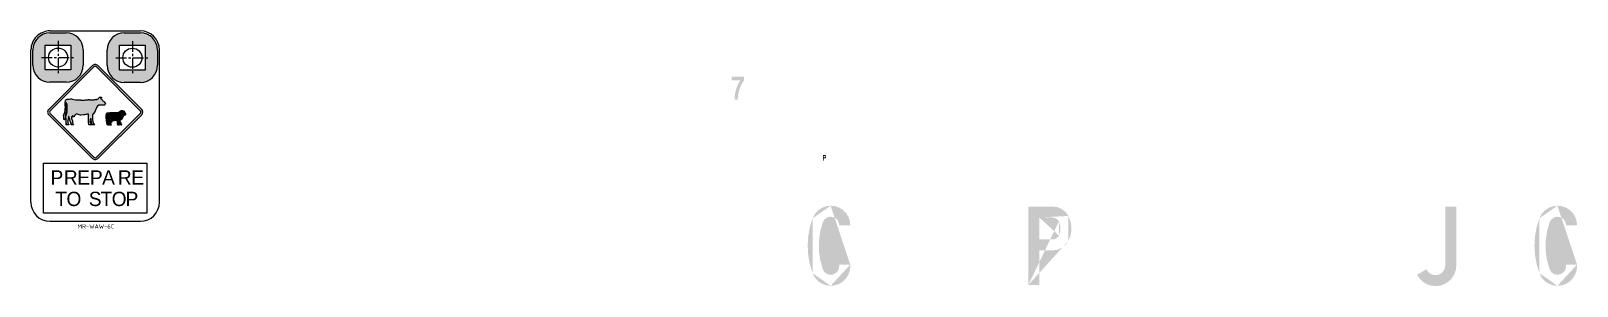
# Model space of a CAD drawing. Extents: x -332 to 1025, y -1312 to 258.
# Drawn here: x -332 to 750, y 79 to 258 of the extents above.
import ezdxf

# ---------------------------------------------------------------- set-up
doc = ezdxf.new("R2010")
doc.units = 0
doc.header["$LTSCALE"] = 6
doc.header["$MEASUREMENT"] = 0
doc.linetypes.add('CENTER', pattern=[2, 1.25, -0.25, 0.25, -0.25])
doc.linetypes.add('CENTERX2', pattern=[101.60000000000001, 63.5, -12.7, 12.7, -12.7])
for name, color, linetype in [('CENT25', 1, 'CENTER'), ('GREEN', 84, 'CONTINUOUS'), ('L25', 1, 'CONTINUOUS'), ('L35', 3, 'CONTINUOUS'), ('T25', 1, 'CONTINUOUS'), ('TBLK25', 1, 'CONTINUOUS')]:
    doc.layers.add(name, color=color, linetype=linetype)
doc.styles.add('DSERIES', font='Dseries')
doc.styles.add('ISO', font='iso')

msp = doc.modelspace()

# ---------------------------------------------------------------- texts
at = {"layer": 'L35', "style": 'DSERIES'}
for s, p in [('P', (-318.3660551042279, 150.0464907506638)), ('R', (-309.0027028315006, 150.0464907506638)), ('E', (-299.6393505587734, 150.0464907506638)), ('P', (-290.7694641951371, 150.0464907506638)), ('A', (-282.2051176042279, 150.0464907506638)), ('R', (-271.1950323769553, 150.0464907506638)), ('E', (-261.831680104228, 150.0464907506638)), ('T', (-314.9787681724098, 135.0464907506638)), ('O', (-307.1742227178643, 135.0464907506638)), ('S', (-291.5566090815007, 135.0464907506638)), ('T', (-283.3118647633188, 135.0464907506638)), ('O', (-275.5073193087734, 135.0464907506638)), ('P', (-265.8439670360461, 135.0464907506638))]:
    msp.add_text(s, height=9.999999999999995, dxfattribs=at).set_placement(p)
at = {"layer": 'T25', "color": 3, "style": 'ISO'}
msp.add_text('MR-WAW-6C', height=3, dxfattribs=at).set_placement((-299.5483319981479, 119.2599615072487))

# ---------------------------------------------------------------- hatches: boundary and pattern name
at = {"layer": 'GREEN'}
h = msp.add_hatch(color=256, dxfattribs=at)
h.paths.add_polyline_path([(241.503885531301, 92.94652886552575), (241.4781098236443, 92.94652886552575)], flags=16)
edge = h.paths.add_edge_path()
edge.add_line((233.796948941962, 94.05488429476179), (241.503885531301, 94.05488429476179))
edge.add_line((241.503885531301, 94.05488429476179), (241.503885531301, 92.94652886552575))
edge.add_line((241.1688013317645, 89.87921965438414), (241.503885531301, 92.94652886552575))
edge.add_line((241.1688013317645, 89.87921965438414), (240.163548733155, 86.96656468918246))
edge.add_line((240.163548733155, 86.96656468918246), (238.5139034431293, 84.36321821586063))
edge.add_line((238.5139034431293, 84.36321821586063), (236.3487439999706, 82.17228306504518))
edge.add_line((236.3487439999706, 82.17228306504518), (233.7453975266487, 80.52263777501946))
edge.add_line((233.7453975266487, 80.52263777501946), (230.832742561447, 79.51738517641002))
edge.add_line((230.832742561447, 79.51738517641002), (227.7654333503054, 79.18230097687353))
edge.add_line((227.7654333503054, 79.18230097687353), (224.5176941855673, 79.59471229937998))
edge.add_line((224.5176941855673, 79.59471229937998), (221.4503849744257, 80.75461914392935))
edge.add_line((221.4503849744257, 80.75461914392935), (218.7697113781338, 82.61047009520826))
edge.add_line((218.7697113781338, 82.61047009520826), (216.6303276426318, 85.08493803024686))
edge.add_line((216.6303276426318, 85.08493803024686), (215.1353365985459, 87.99759299544854))
edge.add_line((215.1353365985459, 87.99759299544854), (213.202158524297, 94.26108995601498))
edge.add_line((213.202158524297, 94.26108995601498), (212.0422516797477, 100.705016870178))
edge.add_line((212.0422516797477, 100.705016870178), (211.6556160648979, 107.2520466149676))
edge.add_line((211.6556160648979, 107.2520466149676), (212.0422516797477, 113.7733006521005))
edge.add_line((212.0422516797477, 113.7733006521005), (213.202158524297, 120.2172275662635))
edge.add_line((213.202158524297, 120.2172275662635), (215.1353365985459, 126.48072452683))
edge.add_line((215.1353365985459, 126.48072452683), (216.6303276426318, 129.3933794920317))
edge.add_line((216.6303276426318, 129.3933794920317), (218.7697113781338, 131.8678474270703))
edge.add_line((218.7697113781338, 131.8678474270703), (221.4503849744257, 133.7236983783492))
edge.add_line((221.4503849744257, 133.7236983783492), (224.5176941855673, 134.9093809305552))
edge.add_line((224.5176941855673, 134.9093809305552), (227.7654333503054, 135.296016545405))
edge.add_line((227.7654333503054, 135.296016545405), (230.832742561447, 134.9609323458685))
edge.add_line((230.832742561447, 134.9609323458685), (233.7453975266487, 133.9556797472591))
edge.add_line((233.7453975266487, 133.9556797472591), (236.3487439999706, 132.3060344572334))
edge.add_line((236.3487439999706, 132.3060344572334), (238.5139034431293, 130.1408750140746))
edge.add_line((238.5139034431293, 130.1408750140746), (240.163548733155, 127.5117528330961))
edge.add_line((240.163548733155, 127.5117528330961), (241.1688013317645, 124.5990978678944))
edge.add_line((241.1688013317645, 124.5990978678944), (241.503885531301, 121.5317886567528))
edge.add_line((241.503885531301, 121.5317886567528), (233.796948941962, 121.5317886567528))
edge.add_line((233.796948941962, 121.5317886567528), (233.3587619117989, 123.8516023458515))
edge.add_line((233.3587619117989, 123.8516023458515), (232.0442008213097, 125.8363318354137))
edge.add_line((232.0442008213097, 125.8363318354137), (230.0852470394041, 127.150892925903))
edge.add_line((230.0852470394041, 127.150892925903), (227.7654333503054, 127.589079956066))
edge.add_line((227.7654333503054, 127.589079956066), (225.4456196612067, 127.1251172182463))
edge.add_line((225.4456196612067, 127.1251172182463), (223.5124415869578, 125.7590047124438))
edge.add_line((223.5124415869578, 125.7590047124438), (222.2752076194386, 123.7484995152249))
edge.add_line((222.2752076194386, 123.7484995152249), (220.4451323758162, 117.2787968934052))
edge.add_line((220.4451323758162, 117.2787968934052), (219.5172069001768, 110.6028886103323))
edge.add_line((219.5172069001768, 110.6028886103323), (219.5172069001768, 103.8754289119462))
edge.add_line((219.5172069001768, 103.8754289119462), (220.4451323758162, 97.22529633653))
edge.add_line((220.4451323758162, 97.22529633653), (222.2752076194386, 90.7555937147103))
edge.add_line((222.2752076194386, 90.7555937147103), (223.5124415869578, 88.71931280983478))
edge.add_line((223.5124415869578, 88.71931280983478), (225.4456196612067, 87.3789760116889))
edge.add_line((225.4456196612067, 87.3789760116889), (227.7654333503054, 86.8892375662125))
edge.add_line((227.7654333503054, 86.8892375662125), (230.0852470394041, 87.35320030403227))
edge.add_line((230.0852470394041, 87.35320030403227), (232.0442008213097, 88.6677613945215))
edge.add_line((232.0442008213097, 88.6677613945215), (233.3587619117989, 90.62671517642707))
edge.add_line((233.3587619117989, 90.62671517642707), (233.796948941962, 92.94652886552575))
edge.add_line((233.796948941962, 92.94652886552575), (233.796948941962, 94.05488429476179))
edge = h.paths.add_edge_path(flags=16)
edge.add_line((241.503885531301, 94.05488429476179), (241.4781098236443, 94.05488429476179))
edge.add_line((227.7654333503054, 135.296016545405), (227.7396576426488, 135.296016545405))
edge.add_line((215.1353365985459, 126.48072452683), (215.1095608908893, 126.48072452683))
edge.add_line((215.1353365985459, 87.99759299544854), (215.1095608908893, 87.99759299544854))
edge.add_line((227.7654333503054, 79.18230097687353), (227.7396576426488, 79.18230097687353))
h = msp.add_hatch(color=256, dxfattribs=at)
h.paths.add_polyline_path([(383.1671748122604, 127.0477900952764), (383.1413991046037, 127.0477900952764)], flags=16)
edge = h.paths.add_edge_path(flags=17)
edge.add_line((373.8105929328957, 111.6339169165984), (373.8105929328957, 127.0477900952764))
edge.add_line((373.8105929328957, 127.0477900952764), (383.1671748122604, 127.0477900952764))
edge.add_line((384.9199229329127, 126.6869301880832), (383.1671748122604, 127.0477900952764))
edge.add_line((384.9199229329127, 126.6869301880832), (386.4664653923118, 125.7332290047871))
edge.add_line((386.4664653923118, 125.7332290047871), (387.5490451138912, 124.2897893760146))
edge.add_line((387.5490451138912, 124.2897893760146), (388.5542977125007, 121.0420502112764))
edge.add_line((388.5542977125007, 121.0420502112764), (388.5542977125007, 117.6396568005983))
edge.add_line((388.5542977125007, 117.6396568005983), (387.5490451138912, 114.3919176358602))
edge.add_line((387.5490451138912, 114.3919176358602), (386.4664653923118, 112.9484780070877))
edge.add_line((386.4664653923118, 112.9484780070877), (384.9199229329127, 111.9947768237915))
edge.add_line((384.9199229329127, 111.9947768237915), (383.1671748122604, 111.6339169165984))
edge.add_line((383.1671748122604, 111.6339169165984), (373.8105929328957, 111.6339169165984))
h.paths.add_polyline_path([(383.1413991046037, 134.7289509769586), (383.1671748122604, 134.7289509769586)], flags=16)
edge = h.paths.add_edge_path()
edge.add_line((373.8105929328957, 79.7493665453199), (366.1294320512134, 79.7493665453199))
edge.add_line((366.1294320512134, 79.7493665453199), (366.1294320512134, 134.7289509769586))
edge.add_line((366.1294320512134, 134.7289509769586), (383.1671748122604, 134.7289509769586))
edge.add_line((386.4664653923118, 134.2907639467956), (383.1671748122604, 134.7289509769586))
edge.add_line((386.4664653923118, 134.2907639467956), (389.5595503111101, 132.9504271486497))
edge.add_line((389.5595503111101, 132.9504271486497), (392.1886724920886, 130.8625948284608))
edge.add_line((392.1886724920886, 130.8625948284608), (394.1476262739941, 128.1303698168557))
edge.add_line((394.1476262739941, 128.1303698168557), (395.5395144874533, 124.7537521138343))
edge.add_line((395.5395144874533, 124.7537521138343), (396.2612343018396, 121.1709287495597))
edge.add_line((396.2612343018396, 121.1709287495597), (396.2612343018396, 117.5107782623151))
edge.add_line((396.2612343018396, 117.5107782623151), (395.5395144874533, 113.9279548980405))
edge.add_line((395.5395144874533, 113.9279548980405), (394.1476262739941, 110.5513371950191))
edge.add_line((394.1476262739941, 110.5513371950191), (392.1886724920886, 107.8191121834139))
edge.add_line((392.1886724920886, 107.8191121834139), (389.5595503111101, 105.7312798632252))
edge.add_line((389.5595503111101, 105.7312798632252), (386.4664653923118, 104.3909430650792))
edge.add_line((386.4664653923118, 104.3909430650792), (383.1671748122604, 103.9527560349161))
edge.add_line((383.1671748122604, 103.9527560349161), (373.8105929328957, 103.9527560349161))
edge.add_line((373.8105929328957, 103.9527560349161), (373.8105929328957, 79.7493665453199))
edge = h.paths.add_edge_path()
edge.add_line((373.8105929328957, 127.0477900952764), (373.7848172252391, 127.0477900952764))
edge.add_line((387.5490451138912, 114.3919176358602), (387.5232694062346, 114.3919176358602))
edge.add_line((387.5490451138912, 124.2897893760146), (387.5232694062346, 124.2897893760146))
edge.add_line((366.1294320512134, 79.7493665453199), (366.1036563435567, 79.7493665453199))
edge.add_line((394.1476262739941, 110.5513371950191), (394.1218505663375, 110.5513371950191))
edge.add_line((394.1476262739941, 128.1303698168557), (394.1218505663375, 128.1303698168557))
h = msp.add_hatch(color=256, dxfattribs=at)
h.paths.add_polyline_path([(383.1671748122604, 127.0477900952764), (383.1413991046037, 127.0477900952764)], flags=16)
edge = h.paths.add_edge_path(flags=17)
edge.add_line((373.8105929328957, 111.6339169165984), (373.8105929328957, 127.0477900952764))
edge.add_line((373.8105929328957, 127.0477900952764), (383.1671748122604, 127.0477900952764))
edge.add_line((384.9199229329127, 126.6869301880832), (383.1671748122604, 127.0477900952764))
edge.add_line((384.9199229329127, 126.6869301880832), (386.4664653923118, 125.7332290047871))
edge.add_line((386.4664653923118, 125.7332290047871), (387.5490451138912, 124.2897893760146))
edge.add_line((387.5490451138912, 124.2897893760146), (388.5542977125007, 121.0420502112764))
edge.add_line((388.5542977125007, 121.0420502112764), (388.5542977125007, 117.6396568005983))
edge.add_line((388.5542977125007, 117.6396568005983), (387.5490451138912, 114.3919176358602))
edge.add_line((387.5490451138912, 114.3919176358602), (386.4664653923118, 112.9484780070877))
edge.add_line((386.4664653923118, 112.9484780070877), (384.9199229329127, 111.9947768237915))
edge.add_line((384.9199229329127, 111.9947768237915), (383.1671748122604, 111.6339169165984))
edge.add_line((383.1671748122604, 111.6339169165984), (373.8105929328957, 111.6339169165984))
h.paths.add_polyline_path([(383.1413991046037, 134.7289509769586), (383.1671748122604, 134.7289509769586)], flags=16)
edge = h.paths.add_edge_path()
edge.add_line((373.8105929328957, 79.7493665453199), (366.1294320512134, 79.7493665453199))
edge.add_line((366.1294320512134, 79.7493665453199), (366.1294320512134, 134.7289509769586))
edge.add_line((366.1294320512134, 134.7289509769586), (383.1671748122604, 134.7289509769586))
edge.add_line((386.4664653923118, 134.2907639467956), (383.1671748122604, 134.7289509769586))
edge.add_line((386.4664653923118, 134.2907639467956), (389.5595503111101, 132.9504271486497))
edge.add_line((389.5595503111101, 132.9504271486497), (392.1886724920886, 130.8625948284608))
edge.add_line((392.1886724920886, 130.8625948284608), (394.1476262739941, 128.1303698168557))
edge.add_line((394.1476262739941, 128.1303698168557), (395.5395144874533, 124.7537521138343))
edge.add_line((395.5395144874533, 124.7537521138343), (396.2612343018396, 121.1709287495597))
edge.add_line((396.2612343018396, 121.1709287495597), (396.2612343018396, 117.5107782623151))
edge.add_line((396.2612343018396, 117.5107782623151), (395.5395144874533, 113.9279548980405))
edge.add_line((395.5395144874533, 113.9279548980405), (394.1476262739941, 110.5513371950191))
edge.add_line((394.1476262739941, 110.5513371950191), (392.1886724920886, 107.8191121834139))
edge.add_line((392.1886724920886, 107.8191121834139), (389.5595503111101, 105.7312798632252))
edge.add_line((389.5595503111101, 105.7312798632252), (386.4664653923118, 104.3909430650792))
edge.add_line((386.4664653923118, 104.3909430650792), (383.1671748122604, 103.9527560349161))
edge.add_line((383.1671748122604, 103.9527560349161), (373.8105929328957, 103.9527560349161))
edge.add_line((373.8105929328957, 103.9527560349161), (373.8105929328957, 79.7493665453199))
edge = h.paths.add_edge_path()
edge.add_line((373.8105929328957, 127.0477900952764), (373.7848172252391, 127.0477900952764))
edge.add_line((387.5490451138912, 114.3919176358602), (387.5232694062346, 114.3919176358602))
edge.add_line((387.5490451138912, 124.2897893760146), (387.5232694062346, 124.2897893760146))
edge.add_line((366.1294320512134, 79.7493665453199), (366.1036563435567, 79.7493665453199))
edge.add_line((394.1476262739941, 110.5513371950191), (394.1218505663375, 110.5513371950191))
edge.add_line((394.1476262739941, 128.1303698168557), (394.1218505663375, 128.1303698168557))
h = msp.add_hatch(color=256, dxfattribs=at)
h.paths.add_polyline_path([(658.0393212627973, 93.48781872631542), (658.0135455551408, 93.48781872631542)], flags=16)
edge = h.paths.add_edge_path()
edge.add_line((658.0393212627973, 134.7289509769586), (658.0393212627973, 93.48781872631542))
edge.add_line((657.704237063261, 91.4515378214399), (658.0393212627973, 93.48781872631542))
edge.add_line((657.704237063261, 91.4515378214399), (656.8020872952782, 89.5699111625043))
edge.add_line((656.8020872952782, 89.5699111625043), (655.3586476665056, 88.0749201184185))
edge.add_line((655.3586476665056, 88.0749201184185), (653.5543481305399, 87.04389181215242))
edge.add_line((653.5543481305399, 87.04389181215242), (651.5180672256645, 86.63148048964598))
edge.add_line((651.5180672256645, 86.63148048964598), (649.4560106131323, 86.83768615089923))
edge.add_line((649.4560106131323, 86.83768615089923), (647.54860824654, 87.63673308825543))
edge.add_line((647.54860824654, 87.63673308825543), (645.9505143718276, 88.9770698864013))
edge.add_line((645.9505143718276, 88.9770698864013), (644.8421589425916, 90.7555937147103))
edge.add_line((644.8421589425916, 90.7555937147103), (638.2435777824886, 86.8892375662125))
edge.add_line((638.2435777824886, 86.8892375662125), (640.0221016107977, 84.2085639699207))
edge.add_line((640.0221016107977, 84.2085639699207), (642.3419152998963, 81.96607740379199))
edge.add_line((642.3419152998963, 81.96607740379199), (645.0999160191581, 80.29065640610958))
edge.add_line((645.0999160191581, 80.29065640610958), (648.1672252302997, 79.28540380750019))
edge.add_line((648.1672252302997, 79.28540380750019), (651.3891886873812, 78.97609531562034))
edge.add_line((651.3891886873812, 78.97609531562034), (654.585376436806, 79.36273093047015))
edge.add_line((654.585376436806, 79.36273093047015), (657.6011342326343, 80.47108635970613))
edge.add_line((657.6011342326343, 80.47108635970613), (660.3333592442394, 82.19805877270187))
edge.add_line((660.3333592442394, 82.19805877270187), (662.6016215180248, 84.49209675414386))
edge.add_line((662.6016215180248, 84.49209675414386), (664.3028182233638, 87.25009747340562))
edge.add_line((664.3028182233638, 87.25009747340562), (665.3596222372865, 90.29163097689059))
edge.add_line((665.3596222372865, 90.29163097689059), (665.7204821444797, 93.48781872631542))
edge.add_line((665.7204821444797, 93.48781872631542), (665.7204821444797, 134.7289509769586))
edge.add_line((665.7204821444797, 134.7289509769586), (658.0393212627973, 134.7289509769586))
edge = h.paths.add_edge_path(flags=16)
edge.add_line((665.7204821444797, 93.48781872631542), (665.694706436823, 93.48781872631542))
edge.add_line((665.7204821444797, 93.48781872631542), (665.694706436823, 93.48781872631542))
edge = h.paths.add_edge_path(flags=16)
edge.add_line((644.8421589425916, 90.7555937147103), (644.8163832349348, 90.7555937147103))
h = msp.add_hatch(color=256, dxfattribs=at)
h.paths.add_polyline_path([(750.2648032582983, 92.94652886552575), (750.2390275506416, 92.94652886552575)], flags=16)
edge = h.paths.add_edge_path()
edge.add_line((742.583642376616, 94.05488429476179), (750.2648032582983, 94.05488429476179))
edge.add_line((750.2648032582983, 94.05488429476179), (750.2648032582983, 92.94652886552575))
edge.add_line((749.9297190587617, 89.87921965438414), (750.2648032582983, 92.94652886552575))
edge.add_line((749.9297190587617, 89.87921965438414), (748.9244664601524, 86.96656468918246))
edge.add_line((748.9244664601524, 86.96656468918246), (747.3005968777833, 84.36321821586063))
edge.add_line((747.3005968777833, 84.36321821586063), (745.1096617269679, 82.17228306504518))
edge.add_line((745.1096617269679, 82.17228306504518), (742.506315253646, 80.52263777501946))
edge.add_line((742.506315253646, 80.52263777501946), (739.5936602884443, 79.51738517641002))
edge.add_line((739.5936602884443, 79.51738517641002), (736.5263510773027, 79.18230097687353))
edge.add_line((736.5263510773027, 79.18230097687353), (733.2786119125647, 79.59471229937998))
edge.add_line((733.2786119125647, 79.59471229937998), (730.2370784090797, 80.75461914392935))
edge.add_line((730.2370784090797, 80.75461914392935), (727.5306291051312, 82.61047009520826))
edge.add_line((727.5306291051312, 82.61047009520826), (725.3912453696291, 85.08493803024686))
edge.add_line((725.3912453696291, 85.08493803024686), (723.8962543255433, 87.99759299544854))
edge.add_line((723.8962543255433, 87.99759299544854), (721.9630762512944, 94.26108995601498))
edge.add_line((721.9630762512944, 94.26108995601498), (720.803169406745, 100.705016870178))
edge.add_line((720.803169406745, 100.705016870178), (720.4165337918953, 107.2520466149676))
edge.add_line((720.4165337918953, 107.2520466149676), (720.803169406745, 113.7733006521005))
edge.add_line((720.803169406745, 113.7733006521005), (721.9630762512944, 120.2172275662635))
edge.add_line((721.9630762512944, 120.2172275662635), (723.8962543255433, 126.48072452683))
edge.add_line((723.8962543255433, 126.48072452683), (725.3912453696291, 129.3933794920317))
edge.add_line((725.3912453696291, 129.3933794920317), (727.5306291051312, 131.8678474270703))
edge.add_line((727.5306291051312, 131.8678474270703), (730.2370784090797, 133.7236983783492))
edge.add_line((730.2370784090797, 133.7236983783492), (733.2786119125647, 134.9093809305552))
edge.add_line((733.2786119125647, 134.9093809305552), (736.5263510773027, 135.296016545405))
edge.add_line((736.5263510773027, 135.296016545405), (739.5936602884443, 134.9609323458685))
edge.add_line((739.5936602884443, 134.9609323458685), (742.506315253646, 133.9556797472591))
edge.add_line((742.506315253646, 133.9556797472591), (745.1096617269679, 132.3060344572334))
edge.add_line((745.1096617269679, 132.3060344572334), (747.3005968777833, 130.1408750140746))
edge.add_line((747.3005968777833, 130.1408750140746), (748.9244664601524, 127.5117528330961))
edge.add_line((748.9244664601524, 127.5117528330961), (749.9297190587617, 124.5990978678944))
edge.add_line((749.9297190587617, 124.5990978678944), (750.2648032582983, 121.5317886567528))
edge.add_line((750.2648032582983, 121.5317886567528), (742.583642376616, 121.5317886567528))
edge.add_line((742.583642376616, 121.5317886567528), (742.1196796387962, 123.8516023458515))
edge.add_line((742.1196796387962, 123.8516023458515), (740.805118548307, 125.8363318354137))
edge.add_line((740.805118548307, 125.8363318354137), (738.8461647664014, 127.150892925903))
edge.add_line((738.8461647664014, 127.150892925903), (736.5263510773027, 127.589079956066))
edge.add_line((736.5263510773027, 127.589079956066), (734.2065373882041, 127.1251172182463))
edge.add_line((734.2065373882041, 127.1251172182463), (732.2733593139552, 125.7590047124438))
edge.add_line((732.2733593139552, 125.7590047124438), (731.0361253464359, 123.7484995152249))
edge.add_line((731.0361253464359, 123.7484995152249), (729.2060501028136, 117.2787968934052))
edge.add_line((729.2060501028136, 117.2787968934052), (728.3039003348308, 110.6028886103323))
edge.add_line((728.3039003348308, 110.6028886103323), (728.3039003348308, 103.8754289119462))
edge.add_line((728.3039003348308, 103.8754289119462), (729.2060501028136, 97.22529633653))
edge.add_line((729.2060501028136, 97.22529633653), (731.0361253464359, 90.7555937147103))
edge.add_line((731.0361253464359, 90.7555937147103), (732.2733593139552, 88.71931280983478))
edge.add_line((732.2733593139552, 88.71931280983478), (734.2065373882041, 87.3789760116889))
edge.add_line((734.2065373882041, 87.3789760116889), (736.5263510773027, 86.8892375662125))
edge.add_line((736.5263510773027, 86.8892375662125), (738.8461647664014, 87.35320030403227))
edge.add_line((738.8461647664014, 87.35320030403227), (740.805118548307, 88.6677613945215))
edge.add_line((740.805118548307, 88.6677613945215), (742.1196796387962, 90.62671517642707))
edge.add_line((742.1196796387962, 90.62671517642707), (742.583642376616, 92.94652886552575))
edge.add_line((742.583642376616, 92.94652886552575), (742.583642376616, 94.05488429476179))
edge = h.paths.add_edge_path(flags=16)
edge.add_line((750.2648032582983, 94.05488429476179), (750.2390275506416, 94.05488429476179))
edge.add_line((736.5263510773027, 135.296016545405), (736.5005753696461, 135.296016545405))
edge.add_line((723.8962543255433, 126.48072452683), (723.8704786178866, 126.48072452683))
edge.add_line((723.8962543255433, 87.99759299544854), (723.8704786178866, 87.99759299544854))
edge.add_line((736.5263510773027, 79.18230097687353), (736.5005753696461, 79.18230097687353))
at = {"layer": 'L25'}
h = msp.add_hatch(color=256, dxfattribs=at)
h.paths.add_polyline_path([(-307.399825937449, 256.4153691812675), (-318.7331592707823, 256.4153691812675, 0.2040437630491477), (-327.3841500426525, 252.7316398998658), (-322.0664926041156, 247.2052185474459), (-322.0664926041157, 247.7487025146007), (-304.0664926041157, 247.7487025146006), (-304.0664926041156, 230.4153691812674), (-322.0664926041155, 230.4153691812674), (-322.0664926041157, 247.205218547446), (-327.3841500426525, 252.7316398998658, 0.1937910284839096), (-330.7331592707823, 244.4153691812674), (-330.7331592707823, 233.7487025146007, 0.4142135623730945), (-318.7331592707823, 221.7487025146007), (-307.3998259374491, 221.7487025146007, 0.414213562373093), (-295.3998259374491, 233.7487025146006), (-295.399825937449, 244.4153691812674, 0.4142135623730957)])
h.paths.add_polyline_path([(-252.0687426043408, 247.6555555653308), (-252.0687426043408, 246.6009406206452), (-245.3264630730234, 250.8400459026475, 0.2544392994775301), (-255.4020759376742, 256.3222222319976), (-266.7354092710075, 256.3222222319976, 0.4142135623730923), (-278.7354092710075, 244.3222222319976), (-278.7354092710075, 233.6555555653309, 0.4142135623730945), (-266.7354092710075, 221.6555555653309), (-255.4020759376743, 221.6555555653308, 0.414213562373093), (-243.4020759376743, 233.6555555653308), (-243.4020759376742, 244.3222222319976, 0.1445407898175066), (-245.3264630730234, 250.8400459026476), (-252.0687426043408, 246.6009406206452), (-252.0687426043408, 230.3222222319976), (-270.0687426043407, 230.3222222319975), (-270.0687426043409, 247.6555555653308)])
at = {"layer": 'L25', "ltscale": 1000}
h = msp.add_hatch(color=256, dxfattribs=at)
edge = h.paths.add_edge_path(flags=16)
edge.add_arc((-317.712271619662, 200.8891518610767), 1.333479546878594, 134.9999999415467, 225.000000041404)
edge.add_line((-318.6551840491521, 199.9462394302239), (-288.0105300251329, 169.3015854222369))
edge.add_arc((-287.0676175945876, 170.2444978524387), 1.333479547164436, 224.9999999895609, 315.000000034735)
edge.add_line((-286.1247051636424, 169.3015854226368), (-255.4800512310447, 199.9462394014502))
edge.add_arc((-256.4229636613063, 200.8891518326899), 1.333479547697755, 314.9999999702812, 404.9999999416884)
edge.add_line((-255.480051229596, 201.832064262481), (-286.1247051738914, 232.4767182429043))
edge.add_arc((-287.0676176046228, 231.533805813289), 1.333479546881327, 44.99999996609137, 134.9999999999897)
edge.add_line((-288.010530034796, 232.4767182434625), (-318.6551840488715, 201.8320642922101))
edge = h.paths.add_edge_path()
edge.add_arc((-287.0676175945903, 170.2444978521629), 2.666959093847142, 224.9999999983714, 315.0000000412614)
edge.add_line((-285.1817927328258, 168.3586729931145), (-254.5371388001606, 199.0033269719857))
edge.add_arc((-256.4229636605073, 200.8891518326888), 2.666959094014672, 314.9999999945857, 404.9999999606874)
edge.add_line((-254.5371387986884, 202.7749766919198), (-285.181792743162, 233.4196306725174))
edge.add_arc((-287.0676176046238, 231.5338058132886), 2.666959093760624, 44.99999996607711, 134.9999999999763)
edge.add_line((-288.9534424649683, 233.4196306736347), (-319.5980964780782, 202.7749767233456))
edge.add_arc((-317.7122716196669, 200.8891518610736), 2.666959093755459, 134.9999999413507, 225.0000000412822)
edge.add_line((-319.5980964786498, 199.0033269993732), (-288.9534424550504, 168.35867299181))
for points in [[(-284.627381633381, 205.7934751006835, -0.2519675197466062), (-284.4645437010311, 205.8274283500801, 0.1347843466435475), (-282.2820993805437, 205.7834655015643, 0.1431406916675979), (-281.2185511943034, 205.6925364688682, 0.07952862229339376), (-280.5083786064499, 205.7071456458362), (-280.2824630195136, 205.9355081256861, 0.0927564464996981), (-280.2462713338915, 205.9889778759975), (-279.860991354163, 206.8753221172826, 0.3761148515626986), (-279.9459556963048, 207.0904906605077), (-280.3552833757123, 207.3011112672137, 0.1096799235729416), (-281.3749186999076, 208.5434556779207, -0.1613173462196348), (-281.8899812026204, 209.0801309872807, 0.1414985686969746), (-282.4842591761016, 209.8831939963335), (-283.2286872640154, 210.3459350149387, -0.5915639155644307), (-283.2088019145173, 210.7956736573383, -0.09161057938780869), (-282.8451003164941, 210.8830744109493, 0.8047873668165451), (-282.801409295769, 211.3080567201982, 0.08404134397379376), (-283.0753946297235, 211.3476602726063, 0.01249047565533432), (-283.1717850697935, 211.3463301876519), (-284.0022075697743, 211.2684150951283, 0.2854136271760787), (-284.5665073275229, 210.8301771383383, -0.1777750770649232), (-285.0259352212714, 210.2176327910045), (-285.5197499333516, 209.8670984662672, -0.06421105017563936), (-285.5990160359877, 209.8249145218128), (-285.826943602128, 209.7389100478843, -0.1037127790732392), (-285.8981291102702, 209.7278506985355), (-286.156743186088, 209.7414557779308), (-286.3899278400825, 209.8036098878922), (-286.5609292989951, 209.8191484153833), (-286.8718413951383, 209.7880713604026), (-287.0043632015256, 209.7466771496844), (-287.0569376064831, 209.7306675122736), (-287.1136823571102, 209.7173218119102), (-287.2004677047012, 209.7039764149474), (-287.2672262878197, 209.6973034130647), (-287.3439982531766, 209.6872942136433), (-287.4241080126087, 209.6839580161036), (-287.5242454370363, 209.6672758147996), (-287.6143690289642, 209.643920915009), (-287.7211820415449, 209.6138933167435), (-287.8320064405212, 209.5761393082769), (-287.9614239689669, 209.5363367361689), (-288.1605272354247, 209.4865832176368), (-288.3297655072209, 209.4467806455264), (-288.4990033287381, 209.3970271269912), (-288.7180171920107, 209.3671751979096), (-288.8872550135304, 209.3572245548824), (-289.2257311068338, 209.3771258409367), (-289.6836689799158, 209.3970271269913), (-290.0420552197581, 209.4169284130439), (-290.4103967580169, 209.4467806455268), (-290.6095000244785, 209.4766325746081), (-290.8185590396034, 209.5263860931416), (-290.9479761177874, 209.5761393082782), (-291.1271692377033, 209.6258928268133), (-291.2867916086362, 209.648224612987), (-291.5821579060285, 209.617147035208), (-291.8619791804639, 209.5860699802307), (-292.0485264381454, 209.5083773427785), (-292.499348395658, 209.3840686000627), (-293.1367183867192, 209.3840686000629), (-293.8829074174554, 209.3685300725714), (-294.6290956723404, 209.3219144901007), (-295.1731916466276, 209.2908369123239), (-295.5307411390837, 209.2597598573415), (-295.9038348785983, 209.2442213298521), (-296.5101140479631, 209.2597598573415), (-297.1630290619328, 209.3219144900998), (-297.3962129400808, 209.3996071275521), (-298.8108620077072, 209.3996071275521), (-299.4793228204438, 209.4772997650026), (-300.8628810663794, 209.5239158702696), (-302.277530909866, 209.7414557779308), (-303.0081741418314, 209.9900732633676), (-303.7077265521139, 210.0677659008182), (-304.4072781865352, 210.0677659008181), (-305.1943082344241, 209.9104311179546), (-305.4108017510763, 209.888164495183), (-305.5314346629637, 209.8722990494059), (-305.7282578013794, 209.8659525070138), (-305.8965095485784, 209.8786452883967), (-306.0234916084966, 209.9008569731655), (-306.198056741985, 209.9232026143118, 0.1610908879982327), (-306.531377051522, 209.903851471384, -0.05588298568211338), (-306.6537761617739, 209.8659376846705, 0.3213058907679494), (-307.9312662329754, 208.459187440824), (-307.9827669042424, 207.9855964207705), (-308.1347078991001, 206.1079002715776, 0.07568652830799838), (-308.0414363953277, 205.6182164621395, -0.07597696799726573), (-307.9794037925967, 205.3056430422217, -0.07482722162952812), (-308.3730849805858, 201.0147180907036), (-308.3869530171496, 200.9621589921289), (-308.4003466040319, 200.926180001032, -0.02514377951280823), (-309.1205902720799, 199.0658453991306, 0.07707671666340439), (-309.1499028349805, 198.3333514131926, 0.002890575572742534), (-309.1108191591276, 197.7766562975659, -0.04361699843268715), (-309.1320210770278, 195.9014570430209, 0.3587837070440348), (-308.9716135097786, 195.7463032419942), (-308.8253595984975, 195.7346082382867, -0.308086515089566), (-308.6714418489041, 195.6107730168797), (-308.6373351135475, 195.4987585207977, 0.7983333163792997), (-308.2217401529994, 195.5324290084478), (-307.9516768584131, 197.4504387094211), (-308.107132518558, 199.0819893238638), (-308.0294050764088, 199.2995297543183), (-307.687401382729, 200.2629215954935), (-307.4075808841218, 200.9776959512324), (-307.3453976890409, 201.6924708297675), (-307.3920350853536, 203.7591017823236), (-307.3920350853536, 204.4894146655544), (-307.3143068673504, 205.1886510165982), (-307.3453976890409, 205.8878868448446), (-307.3453976890409, 207.1332220091574), (-307.3388341716243, 207.185246180874), (-307.3284250088727, 207.2268655182488), (-307.3031122900678, 207.281683529034), (-307.2737748782427, 207.3179079704564), (-307.2502474980734, 207.3399546781237), (-307.2113176504189, 207.3166072903147), (-307.1761854879032, 207.2944969414819), (-307.1324960029437, 207.2647223296679), (-307.1081596685942, 207.2355350903426), (-306.9567581507558, 206.9445103737563), (-306.8323933123013, 206.5405070906215), (-306.7391192955301, 206.0898887478099), (-306.6613918533882, 205.4061909242574), (-306.7080284738395, 204.9244950036701), (-306.7857566918426, 204.5671078258002), (-306.7080284738395, 202.3761681305246), (-306.5836636353927, 201.0553891114781), (-306.5836636353927, 200.8844647862908), (-307.2210328505865, 198.8489108887134), (-307.2832152698139, 198.6935250910131), (-307.4386717058123, 198.4293690780873), (-307.5474907454981, 198.1807521154452), (-307.6096731647254, 198.0564433727279), (-307.6155782844732, 198.0375555600356, 0.1549344736768627), (-307.6658375817538, 197.6363829333848), (-307.6477672077601, 197.5761756553171), (-307.6386287881679, 197.545579868419), (-307.5831505221793, 197.2472780346964), (-307.5264985255652, 196.8508912858935), (-307.4981720770011, 196.482817616233), (-307.4273570812523, 196.086430867429), (-307.3302698348178, 195.3747807756851), (-307.3453976890409, 193.9231814676096), (-307.3764892865776, 193.6901025096622), (-307.4075801082681, 193.5968713447223), (-307.4231259070364, 193.4104079692486), (-307.4075801082681, 193.2705612218331), (-307.2987610685821, 193.1928680615854), (-307.205487827672, 192.9131735211699), (-307.2365786493626, 192.7577877234698), (-307.3298518902726, 192.5713248707894), (-307.3764892865779, 192.5247092883208), (-307.4386717058124, 192.4470161280719), (-307.4853083262712, 192.245014747902), (-307.4542167287194, 192.0585518952234), (-307.3609434878169, 191.9963977852621), (-307.3298518902726, 191.9342431525038), (-307.2676694710456, 191.8720890425428), (-307.1743962301283, 191.8565505150515), (-305.9462936443391, 191.8565505150515), (-305.5576541060448, 191.8720890425429), (-305.5576541060448, 192.0274748402427), (-305.5576541060448, 192.0896289502021), (-305.5887449277276, 192.1517830601634), (-305.5887449277276, 192.2139376929214), (-305.8219288058756, 192.5247092883213), (-306.1172951032432, 193.2705612218331), (-306.1668434028582, 193.7081100712084), (-306.2234958497217, 194.1328102025543), (-306.2801482965927, 194.3168468856833), (-306.3084742948847, 194.5291969513572), (-306.3368002931994, 194.6566068694017), (-306.322637294042, 194.7415470170315), (-306.0535389593804, 196.2279974767443), (-305.8410930715899, 196.6951676819049), (-305.7702776255692, 197.020771277751), (-305.7286555649579, 197.699056194858), (-305.6953819030246, 197.7658200993965), (-305.6525394496992, 197.7413498974868), (-305.6198365252796, 197.6835171445734), (-304.8581016957624, 195.1041132164468), (-304.8114650753036, 194.9176503637651), (-304.3140057214787, 193.9853355775729), (-304.2362775034831, 193.3171768043048), (-304.2829148997882, 193.1307139516244), (-304.2207324805685, 192.9287120486592), (-303.7077273279602, 192.8199423562264), (-303.6610907075089, 192.7267106684876), (-303.6921815291918, 192.5868633982806), (-303.9253654073397, 192.3227079081495), (-303.9253654073397, 192.1362445326739), (-303.8631829881122, 192.0430133677322), (-303.8010005688854, 191.9342431525039), (-303.7077273279602, 191.8565505150515), (-302.3241690820326, 191.8565505150515), (-302.5107163397067, 192.3071688578638), (-302.8216284358578, 192.8820964661892), (-302.9926298947708, 193.2705612218329), (-302.9770840960024, 194.5602637086919), (-303.0237207164536, 194.6379563461443), (-303.6299991099722, 196.2695069605871), (-303.652974184411, 197.4423030286499, -0.6623224854723944), (-303.4733674256015, 197.5268568999866, -0.1204917420358174), (-303.3984892280665, 197.4226205057459), (-303.3437861303259, 197.300545799919, 0.8728938351842491), (-303.0500877059569, 197.386834026731), (-303.1244029472137, 197.8777723261647, -0.0523177147131979), (-303.1236694011486, 197.9328624947213, -0.6288092249683761), (-302.6023889885521, 198.0811244595662), (-302.0589092154914, 197.5135379669237, 0.572326533933045), (-301.746500844633, 197.5945855645841), (-301.6246166717427, 198.5692168710909), (-300.8628826180868, 198.9110655214697), (-300.209967604117, 199.5792242947375), (-298.3774524016459, 198.9565415674753, 0.1065466817294495), (-296.9079819401528, 198.7864106186716), (-295.3672346237602, 198.9363780793882, -0.05427279800026284), (-295.2152774127711, 198.9346440783157), (-294.6032958229084, 198.8609449809707, 0.1366347481280584), (-294.5102078026416, 198.8751793763755, -0.08567122795238429), (-292.1417996790695, 199.4859931297948), (-291.9552524213817, 199.4704546023043), (-291.8464333816958, 199.3616843870763), (-291.8153425600051, 199.299530277117), (-291.7842509624609, 196.7356648764784), (-291.7220685432413, 195.3527312246776), (-291.7376143420096, 193.4881016522892), (-291.7997967612368, 193.379331959858), (-291.7997967612368, 193.3016387996107), (-291.7687051636919, 193.2394846896482), (-291.4577930675567, 192.5247098111145), (-291.5510670843206, 192.4625557011535), (-291.5355212855447, 192.3537854859252), (-291.5666128830964, 192.3071699034552), (-291.5044304638616, 192.1983996882273), (-291.4733388663252, 192.1828611607357), (-291.3489740278708, 192.0430138905298), (-291.2712465857214, 191.9653212530748), (-291.1624267701816, 191.8565510378466), (-289.7322319037877, 191.8565510378466), (-289.8410509434737, 192.5091712836251), (-290.354056096067, 193.0219442591933), (-290.7737872318965, 194.6534953964289), (-290.4006927165335, 196.0985831581929), (-290.2296912576051, 196.2695074833823), (-290.0742348216137, 196.1762757956433), (-290.0120524023794, 196.1296602131717), (-289.9654157819281, 196.0675061032123), (-289.6855952833213, 193.4570245973086), (-289.7322319037877, 193.3793319598581), (-289.7322319037877, 193.2861002721211), (-289.6855952833213, 193.2705617446299), (-289.3435915896412, 192.5557868660952), (-289.3746831871854, 192.5091712836253), (-289.3902282101002, 192.4314786461709), (-289.4213198076442, 192.2916313759659), (-289.4213198076442, 192.182861160736), (-289.3591373884097, 192.1051680004904), (-289.29695496919, 191.9963983080573), (-289.1259535102692, 191.8565510378466), (-287.6024846271039, 191.8565510378466), (-287.6180296500185, 191.9963983080572), (-288.0066699641644, 192.5557868660946), (-288.3953102783038, 193.2239461621581), (-288.986042873039, 195.3371926971881), (-289.0015886718149, 197.4038236497461), (-288.986042873039, 197.4659782825025), (-288.9548247619601, 199.2602759185245, -0.2607601343621477), (-288.8869089300075, 199.2869874561777, 0.2054608938866598), (-288.50182605401, 199.4519812865551, 0.1121891563047852), (-286.848667007322, 202.3108405585462, -0.1530840902466772)], [(-278.4122362005326, 200.3624769305625), (-276.9010981408528, 200.6406238157063), (-275.3899600811729, 200.6803595077831), (-273.5209265985925, 200.6406238157063), (-271.9302556998497, 200.6803595077831), (-270.9360881528092, 200.7598279325488), (-270.1009862839005, 201.157178934535), (-269.2658844149976, 201.7929440889775), (-268.5898482242205, 201.9916195899693), (-267.6354447438113, 202.0710880147349), (-267.0389460979154, 201.5545328959092), (-266.5219755852701, 200.8790350087763), (-266.0447738450684, 200.243272813723), (-265.8459441003055, 199.6075106186668), (-265.8857081669308, 198.9717484236108), (-266.164075456569, 198.7730729226176), (-266.840111647346, 198.8128056553065), (-267.0389460979154, 198.6936015384654), (-267.5559119047483, 197.7796924582655), (-267.953580805887, 196.7465792612247), (-268.5898482242205, 195.8326701810248), (-268.9079842862964, 195.5545232958795), (-269.6237845436987, 195.1969079859701), (-269.7430861551993, 194.640617175066), (-269.5044829321981, 193.9253835958593), (-269.0670499644282, 193.0909458998114), (-268.8284467414269, 192.534652129521), (-268.7091498357212, 191.8988899344662), (-268.9477483529217, 191.8194215096991), (-269.9816846723998, 191.8591572017759), (-269.9816846723998, 192.4949193968307), (-270.1009862839005, 193.2498857087278), (-270.2600519620322, 193.6869724027893), (-270.3395848011068, 193.8856479037824), (-270.1805191229693, 192.6935948978236), (-270.1805191229693, 191.8194215096991), (-271.2542195090785, 191.8194215096991), (-271.3735211205791, 192.6538592057485), (-271.5723555711486, 194.2829989057687), (-271.9302556998497, 194.6803499077535), (-272.3676886676196, 194.8790283681345), (-273.5209265985925, 194.8392926760592), (-275.1115927915347, 194.640617175066), (-275.8671618213805, 193.6869724027893), (-276.2648307225193, 193.0909458998114), (-276.1455291110129, 192.7333305899005), (-275.9466946604434, 191.8194215096991), (-277.0999325914222, 191.8194215096991), (-277.1397013638598, 192.6538592057485), (-277.2192342029228, 193.6075010186373), (-277.1397013638598, 194.1637947889276), (-277.0999325914222, 194.5611457909139), (-277.2987670419916, 194.0048549800113), (-277.6566671706927, 193.289621400803), (-277.6964359431303, 192.6141235136716), (-277.4976014925551, 192.2167725116853), (-277.5373655591863, 191.8194215096991), (-278.5713018786644, 191.8194215096991), (-278.8496691682968, 193.1306815918853), (-279.0882676854973, 194.9187611008234), (-279.2871021360667, 197.0644588790573), (-279.3268709085102, 198.5743944622381), (-279.2075692970038, 199.9253902364996), (-278.8894379407403, 200.2830085057969)]]:
    msp.add_hatch(color=1, dxfattribs=at).paths.add_polyline_path(points)
at = {"layer": 'TBLK25', "linetype": 'CENTERX2'}
h = msp.add_hatch(color=256, dxfattribs=at)
h.paths.add_polyline_path([(162.7155661367579, 209.573836567163), (162.7090596434629, 209.573836567163)], flags=16)
edge = h.paths.add_edge_path()
edge.add_line((162.7220726300528, 210.0423040843999), (162.7155661367579, 209.573836567163))
edge.add_line((160.4773324432929, 209.573836567163), (162.7155661367579, 209.573836567163))
edge.add_line((160.4773324432929, 209.573836567163), (160.4838389365879, 210.0683300575797))
edge.add_line((160.4838389365879, 210.0683300575797), (160.5033584164727, 210.5628235479963))
edge.add_line((160.5033584164727, 210.5628235479963), (160.5293843896525, 211.057317038413))
edge.add_line((160.5293843896525, 211.057317038413), (160.5619168561273, 211.5518105288297))
edge.add_line((160.5619168561273, 211.5518105288297), (160.607462309192, 212.0463040192464))
edge.add_line((160.607462309192, 212.0463040192464), (160.6660207488466, 212.5342910163681))
edge.add_line((160.6660207488466, 212.5342910163681), (160.7310856817962, 213.0287845067848))
edge.add_line((160.7310856817962, 213.0287845067848), (160.8026571080407, 213.5167715039065))
edge.add_line((160.8026571080407, 213.5167715039065), (160.8872415208751, 214.0047585010282))
edge.add_line((160.8872415208751, 214.0047585010282), (160.9783324270045, 214.49274549815))
edge.add_line((160.9783324270045, 214.49274549815), (161.0824363197238, 214.9742260019767))
edge.add_line((161.0824363197238, 214.9742260019767), (161.1930467057381, 215.4622129990985))
edge.add_line((161.1930467057381, 215.4622129990985), (161.3166700783423, 215.9371870096303))
edge.add_line((161.3166700783423, 215.9371870096303), (161.4467999442414, 216.4186675134571))
edge.add_line((161.4467999442414, 216.4186675134571), (161.5834363034355, 216.8936415239889))
edge.add_line((161.5834363034355, 216.8936415239889), (161.7330856492194, 217.3686155345207))
edge.add_line((161.7330856492194, 217.3686155345207), (161.8892414882984, 217.8370830517575))
edge.add_line((161.8892414882984, 217.8370830517575), (162.0584103139673, 218.2990440756994))
edge.add_line((162.0584103139673, 218.2990440756994), (162.2340856329311, 218.7610050996413))
edge.add_line((162.2340856329311, 218.7610050996413), (162.4227739384849, 219.2229661235832))
edge.add_line((162.4227739384849, 219.2229661235832), (162.6114622440386, 219.6784206542302))
edge.add_line((162.6114622440386, 219.6784206542302), (162.8131635361822, 220.1338751848771))
edge.add_line((162.8131635361822, 220.1338751848771), (163.0278778149158, 220.5763167289342))
edge.add_line((163.0278778149158, 220.5763167289342), (163.2490985869443, 221.0252647662861))
edge.add_line((163.2490985869443, 221.0252647662861), (163.4768258522678, 221.4611998170482))
edge.add_line((163.4768258522678, 221.4611998170482), (163.7110596108862, 221.8971348678103))
edge.add_line((163.7110596108862, 221.8971348678103), (163.9583063560945, 222.3265634252774))
edge.add_line((163.9583063560945, 222.3265634252774), (164.2120595945978, 222.7494854894496))
edge.add_line((164.2120595945978, 222.7494854894496), (164.4723193263961, 223.1724075536217))
edge.add_line((164.4723193263961, 223.1724075536217), (158.4017610822018, 223.1724075536217))
edge.add_line((158.4017610822018, 223.1724075536217), (158.4017610822018, 225.5733035794606))
edge.add_line((158.4017610822018, 225.5733035794606), (167.1920335236878, 225.5733035794606))
edge.add_line((167.1920335236878, 225.5733035794606), (167.1920335236878, 223.1724075536217))
edge.add_line((167.1920335236878, 223.1724075536217), (166.9187608052997, 222.7885244492193))
edge.add_line((166.9187608052997, 222.7885244492193), (166.6585010735014, 222.4046413448169))
edge.add_line((166.6585010735014, 222.4046413448169), (166.3982413417032, 222.0077452538245))
edge.add_line((166.3982413417032, 222.0077452538245), (166.1509945964948, 221.6108491628322))
edge.add_line((166.1509945964948, 221.6108491628322), (165.9102543445814, 221.2074465785449))
edge.add_line((165.9102543445814, 221.2074465785449), (165.676020585963, 220.8040439942576))
edge.add_line((165.676020585963, 220.8040439942576), (165.4482933206396, 220.3876284233804))
edge.add_line((165.4482933206396, 220.3876284233804), (165.233579041906, 219.9712128525032))
edge.add_line((165.233579041906, 219.9712128525032), (165.0253712564674, 219.554797281626))
edge.add_line((165.0253712564674, 219.554797281626), (164.8236699643237, 219.1253687241589))
edge.add_line((164.8236699643237, 219.1253687241589), (164.63498165877, 218.6959401666918))
edge.add_line((164.63498165877, 218.6959401666918), (164.4527998465112, 218.2665116092247))
edge.add_line((164.4527998465112, 218.2665116092247), (164.2771245275474, 217.8305765584626))
edge.add_line((164.2771245275474, 217.8305765584626), (164.1144621951735, 217.3881350144055))
edge.add_line((164.1144621951735, 217.3881350144055), (163.9583063560945, 216.9456934703485))
edge.add_line((163.9583063560945, 216.9456934703485), (163.8151635036055, 216.5032519262915))
edge.add_line((163.8151635036055, 216.5032519262915), (163.6720206511164, 216.0543038889395))
edge.add_line((163.6720206511164, 216.0543038889395), (163.5483972785123, 215.5988493582926))
edge.add_line((163.5483972785123, 215.5988493582926), (163.4247739059081, 215.1499013209406))
edge.add_line((163.4247739059081, 215.1499013209406), (163.3141635198938, 214.6944467902936))
edge.add_line((163.3141635198938, 214.6944467902936), (163.2165661204695, 214.2324857663517))
edge.add_line((163.2165661204695, 214.2324857663517), (163.1254752143401, 213.7705247424098))
edge.add_line((163.1254752143401, 213.7705247424098), (163.0408908015057, 213.3085637184679))
edge.add_line((163.0408908015057, 213.3085637184679), (162.9693193752612, 212.846602694526))
edge.add_line((162.9693193752612, 212.846602694526), (162.9042544423116, 212.3846416705841))
edge.add_line((162.9042544423116, 212.3846416705841), (162.845696002657, 211.9161741533473))
edge.add_line((162.845696002657, 211.9161741533473), (162.8001505495923, 211.4477066361104))
edge.add_line((162.8001505495923, 211.4477066361104), (162.7676180831175, 210.9792391188736))
edge.add_line((162.7676180831175, 210.9792391188736), (162.7415921099377, 210.5107716016367))
edge.add_line((162.7415921099377, 210.5107716016367), (162.7220726300528, 210.0423040843999))
edge = h.paths.add_edge_path(flags=16)
edge.add_line((167.1920335236878, 223.1724075536217), (167.1855270303929, 223.1724075536217))
edge.add_line((160.4773324432929, 209.573836567163), (160.4708259499979, 209.573836567163))
h = msp.add_hatch(color=256, dxfattribs=at)
h.paths.add_polyline_path([(223.6534986404315, 170.2256551673331), (223.5907743870324, 170.2256551673331)], flags=0)
edge = h.paths.add_edge_path(flags=16)
edge.add_line((222.9635318530419, 169.0966186061502), (222.9635318530419, 170.2256551673331))
edge.add_line((222.9635318530419, 170.2256551673331), (223.6534986404315, 170.2256551673331))
edge.add_line((223.9671199074267, 170.0374824071359), (223.6534986404315, 170.2256551673331))
edge.add_line((223.9671199074267, 170.0374824071359), (224.0298441608258, 169.6611368867416))
edge.add_line((224.0298441608258, 169.6611368867416), (223.9671199074267, 169.3475156197464))
edge.add_line((223.9671199074267, 169.3475156197464), (223.6534986404315, 169.0966186061502))
edge.add_line((223.6534986404315, 169.0966186061502), (222.9635318530419, 169.0966186061502))
h.paths.add_polyline_path([(223.5907743870324, 170.7901734479246), (223.6534986404315, 170.7901734479246)], flags=16)
edge = h.paths.add_edge_path()
edge.add_line((222.9635318530419, 166.7758212303852), (222.3990135724504, 166.7758212303852))
edge.add_line((222.3990135724504, 166.7758212303852), (222.3990135724504, 170.7901734479246))
edge.add_line((222.3990135724504, 170.7901734479246), (223.6534986404315, 170.7901734479246))
edge.add_line((223.9671199074267, 170.7274491945255), (223.6534986404315, 170.7901734479246))
edge.add_line((223.9671199074267, 170.7274491945255), (224.280741174422, 170.6020006877274))
edge.add_line((224.280741174422, 170.6020006877274), (224.4689139346191, 170.3511036741312))
edge.add_line((224.4689139346191, 170.3511036741312), (224.5943624414172, 169.9120339003378))
edge.add_line((224.5943624414172, 169.9120339003378), (224.5943624414172, 169.4729641265445))
edge.add_line((224.5943624414172, 169.4729641265445), (224.4689139346191, 169.0338943527511))
edge.add_line((224.4689139346191, 169.0338943527511), (224.280741174422, 168.7829973391549))
edge.add_line((224.280741174422, 168.7829973391549), (223.9671199074267, 168.5948245789577))
edge.add_line((223.9671199074267, 168.5948245789577), (223.6534986404315, 168.5321003255587))
edge.add_line((223.6534986404315, 168.5321003255587), (222.9635318530419, 168.5321003255587))
edge.add_line((222.9635318530419, 168.5321003255587), (222.9635318530419, 166.7758212303852))

# ---------------------------------------------------------------- linework, layer by layer
at = {"layer": 'CENT25'}
for p, q in [((-313.0664926041155, 250.7487025146007), (-313.0664926041155, 227.4153691812675)), ((-261.0687426043407, 250.6555555653309), (-261.0687426043407, 227.3222222319976)), ((-324.7331592707822, 239.082035847934), (-301.3998259374489, 239.082035847934)), ((-272.7354092710074, 238.9888888986642), (-249.4020759376741, 238.9888888986642))]:
    msp.add_line(p, q, dxfattribs=at)
at = {"layer": 'L35'}
for p, q in [((-318.7331592707823, 257.7487025146007), (-255.4020759376741, 257.7487025146006)), ((-318.7331592707823, 256.4153691812675), (-307.399825937449, 256.4153691812675)), ((-266.7354092710075, 256.3222222319976), (-255.4020759376742, 256.3222222319976)), ((-332.0664926041152, 137.713181577096), (-332.0664926041156, 244.4153691812673)), ((-330.7331592707823, 233.7487025146007), (-330.7331592707823, 244.4153691812674)), ((-322.0664926041155, 230.4153691812674), (-322.0664926041156, 247.7487025146006)), ((-322.0664926041156, 247.7487025146006), (-304.0664926041156, 247.7487025146006)), ((-304.0664926041156, 247.7487025146006), (-304.0664926041155, 230.4153691812674)), ((-295.399825937449, 244.4153691812674), (-295.3998259374491, 233.7487025146006)), ((-278.7354092710075, 233.6555555653309), (-278.7354092710075, 244.3222222319976)), ((-270.0687426043407, 230.3222222319976), (-270.0687426043409, 247.6555555653308)), ((-270.0687426043409, 247.6555555653308), (-252.0687426043409, 247.6555555653308)), ((-252.0687426043409, 247.6555555653308), (-252.0687426043407, 230.3222222319976)), ((-243.4020759376742, 244.3222222319976), (-243.4020759376743, 233.6555555653308)), ((-242.0687426043407, 137.7131815770961), (-242.0687426043408, 244.4153691812672)), ((-304.0664926041156, 230.4153691812674), (-322.0664926041156, 230.4153691812674)), ((-252.0687426043408, 230.3222222319976), (-270.0687426043408, 230.3222222319976)), ((-307.3998259374491, 221.7487025146007), (-318.7331592707823, 221.7487025146007)), ((-255.4020759376743, 221.6555555653308), (-266.7354092710075, 221.6555555653309)), ((-323.317617604228, 130.0464907506638), (-323.317617604228, 165.0464907506638)), ((-323.317617604228, 165.0464907506638), (-250.817617604228, 165.0464907506638)), ((-250.817617604228, 165.0464907506638), (-250.817617604228, 130.0464907506638)), ((-250.817617604228, 130.0464907506638), (-323.317617604228, 130.0464907506638)), ((-318.7331592707818, 124.3798482437628), (-255.4020759376741, 124.3798482437628))]:
    msp.add_line(p, q, dxfattribs=at)
at = {"layer": 'L35', "color": 1}
msp.add_lwpolyline([(-308.0378566258175, 205.6081771854123, -0.07730502185498422), (-308.1347078991001, 206.1079002715776), (-307.9827669042424, 207.9855964207707), (-307.9338007973942, 208.4358800368823, -0.3285937319526629), (-306.6346246082216, 209.8699345790292, 0.04735408659445421), (-306.5313770515216, 209.9038514713843, -0.1610908879980229), (-306.1980567419848, 209.9232026143118), (-306.0234916084951, 209.9008569731652), (-305.8965095485782, 209.8786452883969), (-305.7282578013799, 209.8659525070138), (-305.5314346629631, 209.8722990494059), (-305.4108017510737, 209.888164495183), (-305.1943082344234, 209.9104311179546), (-304.4072781865351, 210.0677659008182), (-303.707726552114, 210.0677659008182), (-303.0081741418316, 209.9900732633676), (-302.2775309098664, 209.7414557779308), (-300.8628810663794, 209.5239158702696), (-299.4793228204443, 209.4772997650026), (-298.8108620077064, 209.3996071275521), (-297.3962129400807, 209.3996071275521), (-297.1630290619327, 209.3219144900997), (-296.510114047963, 209.2597598573415), (-295.9038348785984, 209.2442213298521), (-295.5307411390815, 209.2597598573415), (-295.1731916466254, 209.290836912324), (-294.6290956723416, 209.3219144900997), (-293.8829074174543, 209.3685300725716), (-293.1367183867207, 209.3840686000627), (-292.4993483956578, 209.3840686000627), (-292.0485264381454, 209.5083773427783), (-291.8619791804639, 209.5860699802309), (-291.5821579060111, 209.6171470352114), (-291.286791608636, 209.648224612987), (-291.127169237703, 209.6258928268132), (-290.9479761177871, 209.576139308278), (-290.8185590396037, 209.5263860931416), (-290.6095000244788, 209.4766325746083), (-290.4103967580162, 209.4467806455266), (-290.042055219756, 209.4169284130439), (-289.6836689799164, 209.3970271269913), (-289.2257311068304, 209.3771258409368), (-288.8872550135298, 209.3572245548824), (-288.7180171920117, 209.3671751979096), (-288.4990033287382, 209.3970271269913), (-288.3297655072201, 209.4467806455266), (-288.16052723543, 209.4865832176357), (-287.9614239689675, 209.5363367361689), (-287.8320064405197, 209.576139308278), (-287.7211820415443, 209.6138933167431), (-287.6143690289643, 209.6439209150103), (-287.5242454370353, 209.6672758147997), (-287.4241080126085, 209.6839580161038), (-287.3439982531773, 209.6872942136432), (-287.2672262878189, 209.6973034130647), (-287.2004677047015, 209.7039764149472), (-287.1136823571098, 209.7173218119102), (-287.0569376064826, 209.730667512274), (-287.0043632015194, 209.7466771496827), (-286.8718413951386, 209.7880713604026), (-286.5609292989953, 209.8191484153832), (-286.3899278400821, 209.8036098878919), (-286.1567431860879, 209.7414557779308), (-285.898129110266, 209.7278506985354, 0.1037127790772679), (-285.8269436021215, 209.7389100478867), (-285.5990160359826, 209.8249145218147, 0.06421105017261258), (-285.5197499333505, 209.867098466268), (-285.0259352212717, 210.2176327910043, 0.1777750770650184), (-284.5665073275229, 210.8301771383383, -0.285413627177064), (-284.0022075697718, 211.2684150951285), (-283.1717850697934, 211.3463301876519, -0.01249047565540386), (-283.0753946297229, 211.3476602726063, -0.08283413620723024), (-282.8051980764628, 211.3092655388161, -0.8541720823674841), (-282.8666619663708, 210.8817007866226, 0.08632157441463839), (-283.208801914517, 210.7956736573385, 0.5915639155685412), (-283.228687264013, 210.3459350149372), (-282.4842591761015, 209.8831939963334, -0.1414985686969316), (-281.8899812026204, 209.0801309872809, 0.1613173462195857), (-281.3749186999079, 208.5434556779209, -0.109679923572968), (-280.3552833757123, 207.3011112672137), (-279.9459556963074, 207.0904906605089, -0.4146387164241341), (-279.8703085432994, 206.8538877387253), (-280.246271333888, 205.9889778760055, -0.09275644649816836), (-280.2824630195067, 205.935508125693), (-280.5083786064499, 205.7071456458362, -0.07952862229339795), (-281.2185511943034, 205.6925364688682, -0.1431406916675927), (-282.2820993805437, 205.7834655015643, -0.1347843466441155), (-284.4645437010399, 205.8274283500827, 0.2519675197472218), (-284.6273816333883, 205.7934751006773, 0.1530840902463174), (-286.848667007322, 202.3108405585462, -0.1121891563047448), (-288.501826054009, 199.4519812865561, -0.2141305707373388), (-288.9045527198293, 199.2872890120466, 0.1984502500634212), (-288.9548247619601, 199.2602759185245), (-288.986042873039, 197.4659782825025), (-289.0015886718149, 197.4038236497462), (-288.986042873039, 195.3371926971881), (-288.395310278304, 193.2239461621581), (-288.006669964165, 192.5557868660952), (-287.6180296500185, 191.9963983080573), (-287.6024846271039, 191.8565510378466), (-289.1259535102692, 191.8565510378466), (-289.2969549691899, 191.9963983080573), (-289.3591373884096, 192.1051680004902), (-289.4213198076442, 192.182861160736), (-289.4213198076442, 192.2916313759659), (-289.3902282101001, 192.4314786461709), (-289.3746831871854, 192.5091712836251), (-289.3435915896412, 192.5557868660952), (-289.6855952833213, 193.2705617446299), (-289.7322319037877, 193.2861002721212), (-289.7322319037877, 193.3793319598581), (-289.6855952833213, 193.4570245973086), (-289.9654157819281, 196.0675061032123), (-290.0120524023793, 196.1296602131716), (-290.0742348216141, 196.1762757956434), (-290.2296912576051, 196.2695074833823), (-290.4006927165335, 196.0985831581929), (-290.7737872318965, 194.6534953964289), (-290.354056096067, 193.0219442591932), (-289.8410509434737, 192.5091712836251), (-289.7322319037877, 191.8565510378466), (-291.1624267701816, 191.8565510378466), (-291.2712465857214, 191.9653212530748), (-291.3489740278707, 192.0430138905292), (-291.4733388663252, 192.182861160736), (-291.5044304638618, 192.1983996882271), (-291.5666128830964, 192.3071699034553), (-291.5355212855447, 192.3537854859252), (-291.5510670843206, 192.4625557011533), (-291.4577930675568, 192.5247098111145), (-291.7687051636926, 193.2394846896494), (-291.7997967612368, 193.3016387996107), (-291.7997967612368, 193.3793319598581), (-291.7376143420096, 193.4881016522892), (-291.7220685432413, 195.3527312246775), (-291.7842509624609, 196.7356648764783), (-291.8153425600051, 199.299530277117), (-291.8464333816956, 199.3616843870762), (-291.9552524213817, 199.4704546023043), (-292.1417996790694, 199.4859931297948, 0.08567122795237163), (-294.5102078026411, 198.8751793763756, -0.1366347481274866), (-294.6032958229076, 198.8609449809706), (-295.2152774127728, 198.9346440783159, 0.05427279799922025), (-295.3672346237591, 198.9363780793884), (-296.907981940162, 198.7864106186707, -0.106546681728849), (-298.3774524016468, 198.9565415674757), (-300.2099676041171, 199.5792242947373), (-300.862882618087, 198.9110655214694), (-301.6246166717427, 198.5692168710909), (-301.746500844633, 197.5945855645841, -0.5865379474399548), (-302.0644174740688, 197.5192905511439), (-302.6183858406175, 198.0978308718507, 0.602283187099806), (-303.1236694011486, 197.9328624947214, 0.05231771471325452), (-303.1244029472137, 197.8777723261647), (-303.0500877059569, 197.386834026731, -0.8728938351922357), (-303.343786130327, 197.3005457999215), (-303.3984892280664, 197.4226205057458, 0.1204917420358472), (-303.4733674256015, 197.5268568999865, 0.6623224854726638), (-303.652974184411, 197.4423030286499), (-303.6299991099722, 196.2695069605871), (-303.0237207164537, 194.6379563461444), (-302.9770840960024, 194.560263708692), (-302.9926298947708, 193.270561221833), (-302.8216284358576, 192.8820964661894), (-302.5107163397066, 192.3071688578631), (-302.3241690820326, 191.8565505150515), (-303.7077273279602, 191.8565505150515), (-303.8010005688854, 191.9342431525039), (-303.8631829881126, 192.043013367732), (-303.9253654073397, 192.1362445326739), (-303.9253654073397, 192.3227079081495), (-303.6921815291918, 192.5868633982806), (-303.6610907075089, 192.7267106684874), (-303.7077273279602, 192.8199423562262), (-304.2207324805685, 192.9287120486592), (-304.2829148997882, 193.1307139516243), (-304.2362775034831, 193.3171768043048), (-304.3140057214787, 193.9853355775727), (-304.8114650753036, 194.9176503637649), (-304.8581016957624, 195.1041132164474), (-305.6198365252795, 197.6835171445735), (-305.6525394496992, 197.7413498974868), (-305.6953819030246, 197.7658200993965), (-305.7286555649579, 197.699056194858), (-305.7702776255692, 197.020771277751), (-305.84109307159, 196.6951676819048), (-306.0535389593804, 196.2279974767444), (-306.3226372940421, 194.741547017031), (-306.3368002931995, 194.6566068694017), (-306.3084742948848, 194.5291969513571), (-306.2801482965927, 194.3168468856831), (-306.2234958497217, 194.1328102025543), (-306.1668434028582, 193.7081100712083), (-306.1172951032432, 193.270561221833), (-305.8219288058756, 192.5247092883213), (-305.5887449277276, 192.2139376929214), (-305.5887449277276, 192.1517830601633), (-305.5576541060448, 192.089628950202), (-305.5576541060448, 192.0274748402427), (-305.5576541060448, 191.8720890425428), (-305.9462936443375, 191.8565505150515), (-307.1743962301278, 191.8565505150515), (-307.2676694710454, 191.8720890425428), (-307.3298518902726, 191.9342431525039), (-307.3609434878169, 191.9963977852621), (-307.4542167287194, 192.0585518952234), (-307.4853083262712, 192.245014747902), (-307.4386717058124, 192.4470161280719), (-307.3764892865776, 192.5247092883213), (-307.3298518902726, 192.5713248707894), (-307.2365786493626, 192.7577877234699), (-307.205487827672, 192.9131735211699), (-307.2987610685821, 193.1928680615854), (-307.4075801082681, 193.270561221833), (-307.4231259070364, 193.4104079692485), (-307.4075801082681, 193.5968713447223), (-307.3764892865776, 193.6901025096622), (-307.3453976890409, 193.9231814676097), (-307.3302698348178, 195.3747807756852), (-307.4273570812523, 196.0864308674281), (-307.4981720770011, 196.4828176162328), (-307.5264985255652, 196.8508912858935), (-307.5831505221793, 197.2472780346964), (-307.6386287881679, 197.5455798684192), (-307.6477672077642, 197.5761756553422), (-307.6658375817538, 197.6363829333848, -0.1549344736768624), (-307.6155782844732, 198.0375555600356), (-307.6096731647255, 198.0564433727278), (-307.5474907454984, 198.1807521154453), (-307.4386717058124, 198.4293690780871), (-307.2832152698138, 198.6935250910133), (-307.2210328505866, 198.8489108887132), (-306.5836636353927, 200.8844647862907), (-306.5836636353927, 201.0553891114782), (-306.7080284738395, 202.3761681305246), (-306.7857566918426, 204.5671078258002), (-306.7080284738395, 204.9244950036701), (-306.6613918533882, 205.4061909242574), (-306.7391192955301, 206.0898887478099), (-306.8323933123013, 206.5405070906215), (-306.9567581507558, 206.9445103737564), (-307.1081596685942, 207.2355350903428), (-307.1215353572728, 207.2515769239646), (-307.1475591646843, 207.2749879529393), (-307.1761854879026, 207.2944969414814), (-307.2113176504191, 207.3166072903138), (-307.237341457823, 207.332214541828), (-307.2529556522109, 207.3374169590001), (-307.2737748782429, 207.3179079704561), (-307.2958949119214, 207.2905952044554), (-307.3128103642128, 207.2606810781645), (-307.3284250088727, 207.2268655182485), (-307.3388341716242, 207.185246180874), (-307.3453976890409, 207.1332220091574), (-307.3453976890409, 205.8878868448448), (-307.3143068673504, 205.1886510165982), (-307.3920350853535, 204.4894146655545), (-307.3920350853535, 203.7591017823236), (-307.3453976890409, 201.6924708297673), (-307.4075808841218, 200.9776959512325), (-307.6874013827286, 200.2629215954947), (-308.0294050764088, 199.299529754318), (-308.107132518558, 199.0819893238636), (-307.9516768584131, 197.4504387094211), (-308.2215837598999, 195.5335397239277, -0.8075821315066966), (-308.6384090846056, 195.5022856929422), (-308.6714418489016, 195.6107730168711, 0.308086515090339), (-308.8253595984891, 195.7346082382861), (-308.9716135097833, 195.7463032419944, -0.3587837070364504), (-309.1320210770278, 195.9014570430209, 0.04361699843069947), (-309.1108191591211, 197.7766562974807, -0.00289057557318396), (-309.1499028349805, 198.3333514131924, -0.07707671666342313), (-309.1205902720799, 199.0658453991306, 0.02514377951281139), (-308.4003466040317, 200.9261800010322), (-308.3869530171497, 200.9621589921284), (-308.3730849805858, 201.0147180907039, 0.07482722162951257), (-307.9794037925965, 205.3056430422211, 0.07597696785277883), (-308.041436395121, 205.618216461569)], format="xyb", dxfattribs=at)
msp.add_lwpolyline([(-278.4122362005326, 200.3624769305625), (-276.9010981408528, 200.6406238157063), (-275.3899600811729, 200.6803595077831), (-273.5209265985925, 200.6406238157063), (-271.9302556998497, 200.6803595077831), (-270.9360881528092, 200.7598279325488), (-270.1009862839005, 201.157178934535), (-269.2658844149976, 201.7929440889775), (-268.5898482242205, 201.9916195899693), (-267.6354447438113, 202.0710880147349), (-267.0389460979154, 201.5545328959092), (-266.5219755852701, 200.8790350087763), (-266.0447738450684, 200.243272813723), (-265.8459441003055, 199.6075106186668), (-265.8857081669308, 198.9717484236108), (-266.164075456569, 198.7730729226176), (-266.840111647346, 198.8128056553065), (-267.0389460979154, 198.6936015384654), (-267.5559119047483, 197.7796924582655), (-267.953580805887, 196.7465792612247), (-268.5898482242205, 195.8326701810248), (-268.9079842862964, 195.5545232958795), (-269.6237845436987, 195.1969079859701), (-269.7430861551993, 194.640617175066), (-269.5044829321981, 193.9253835958593), (-269.0670499644282, 193.0909458998114), (-268.8284467414269, 192.534652129521), (-268.7091498357212, 191.8988899344662), (-268.9477483529217, 191.8194215096991), (-269.9816846723998, 191.8591572017759), (-269.9816846723998, 192.4949193968307), (-270.1009862839005, 193.2498857087278), (-270.2600519620322, 193.6869724027893), (-270.3395848011068, 193.8856479037824), (-270.1805191229693, 192.6935948978236), (-270.1805191229693, 191.8194215096991), (-271.2542195090785, 191.8194215096991), (-271.3735211205791, 192.6538592057485), (-271.5723555711486, 194.2829989057687), (-271.9302556998497, 194.6803499077535), (-272.3676886676196, 194.8790283681345), (-273.5209265985925, 194.8392926760592), (-275.1115927915347, 194.640617175066), (-275.8671618213805, 193.6869724027893), (-276.2648307225193, 193.0909458998114), (-276.1455291110129, 192.7333305899005), (-275.9466946604434, 191.8194215096991), (-277.0999325914222, 191.8194215096991), (-277.1397013638598, 192.6538592057485), (-277.2192342029228, 193.6075010186373), (-277.1397013638598, 194.1637947889276), (-277.0999325914222, 194.5611457909139), (-277.2987670419916, 194.0048549800113), (-277.6566671706927, 193.289621400803), (-277.6964359431303, 192.6141235136716), (-277.4976014925551, 192.2167725116853), (-277.5373655591863, 191.8194215096991), (-278.5713018786644, 191.8194215096991), (-278.8496691682968, 193.1306815918853), (-279.0882676854973, 194.9187611008234), (-279.2871021360667, 197.0644588790573), (-279.3268709085102, 198.5743944622381), (-279.2075692970038, 199.9253902364996), (-278.8894379407403, 200.2830085057969)], close=True, dxfattribs=at)
at = {"layer": 'L35'}
for centre in [(-313.0664926041155, 239.082035847934), (-261.0687426043407, 238.9888888986642)]:
    msp.add_circle(centre, 6.666666666649997, dxfattribs=at)
for centre, radius, start, end in [((-318.7331592707823, 244.4153691812674), 13.33333333333333, 89.99999999999984, 180.0000000000002), ((-318.7331592707823, 244.4153691812674), 12.00000000000003, 90, 180), ((-307.399825937449, 244.4153691812674), 11.99999999999999, 0, 90), ((-266.7354092710075, 244.3222222319976), 12.00000000000003, 90, 180), ((-255.4020759376741, 244.4153691812672), 13.33333333333333, 0, 89.99999999999982), ((-255.4020759376742, 244.3222222319976), 11.99999999999999, 0, 90), ((-318.7331592707823, 233.7487025146007), 11.99999999999999, 180, 270), ((-307.3998259374491, 233.7487025146007), 11.99999999999999, 270, 0), ((-266.7354092710075, 233.6555555653309), 11.99999999999999, 180, 270), ((-255.4020759376743, 233.6555555653308), 11.99999999999999, 270, 0), ((-318.7331592707818, 137.7131815770961), 13.33333333333333, 180.0000000000002, 270), ((-255.4020759376741, 137.7131815770961), 13.33333333333333, 270, 2.544443745170813e-14)]:
    msp.add_arc(centre, radius, start, end, dxfattribs=at)
at = {"layer": 'T25', "flags": 128}
msp.add_lwpolyline([(-288.9534424550504, 168.35867299181, 0.414213562592346), (-285.1817927328258, 168.3586729931145), (-254.5371388001606, 199.0033269719857, 0.4142135621998044), (-254.5371387986884, 202.7749766919198), (-285.181792743162, 233.4196306725174, 0.4142135625463855), (-288.9534424649683, 233.4196306736347), (-319.5980964780782, 202.7749767233456, 0.4142135628839371), (-319.5980964786498, 199.0033269993732)], format="xyb", close=True, dxfattribs=at)
at = {"layer": 'T25'}
msp.add_lwpolyline([(-318.6551840488715, 201.8320642922101, 0.4142135628835604), (-318.6551840491521, 199.9462394302239), (-288.0105300251329, 169.3015854222369, 0.4142135626040244), (-286.1247051636424, 169.3015854226368), (-255.4800512310447, 199.9462394014502, 0.4142135622269288), (-255.480051229596, 201.832064262481), (-286.1247051738914, 232.4767182429043, 0.4142135625463855), (-288.010530034796, 232.4767182434625)], format="xyb", close=True, dxfattribs=at)

msp.set_redraw_order([(e.dxf.handle, doc.entitydb.next_handle()) for e in msp.query("TEXT MTEXT ATTDEF DIMENSION ARC_DIMENSION")])  # texts and dimensions are drawn at this point

doc.saveas('drawing.dxf')
